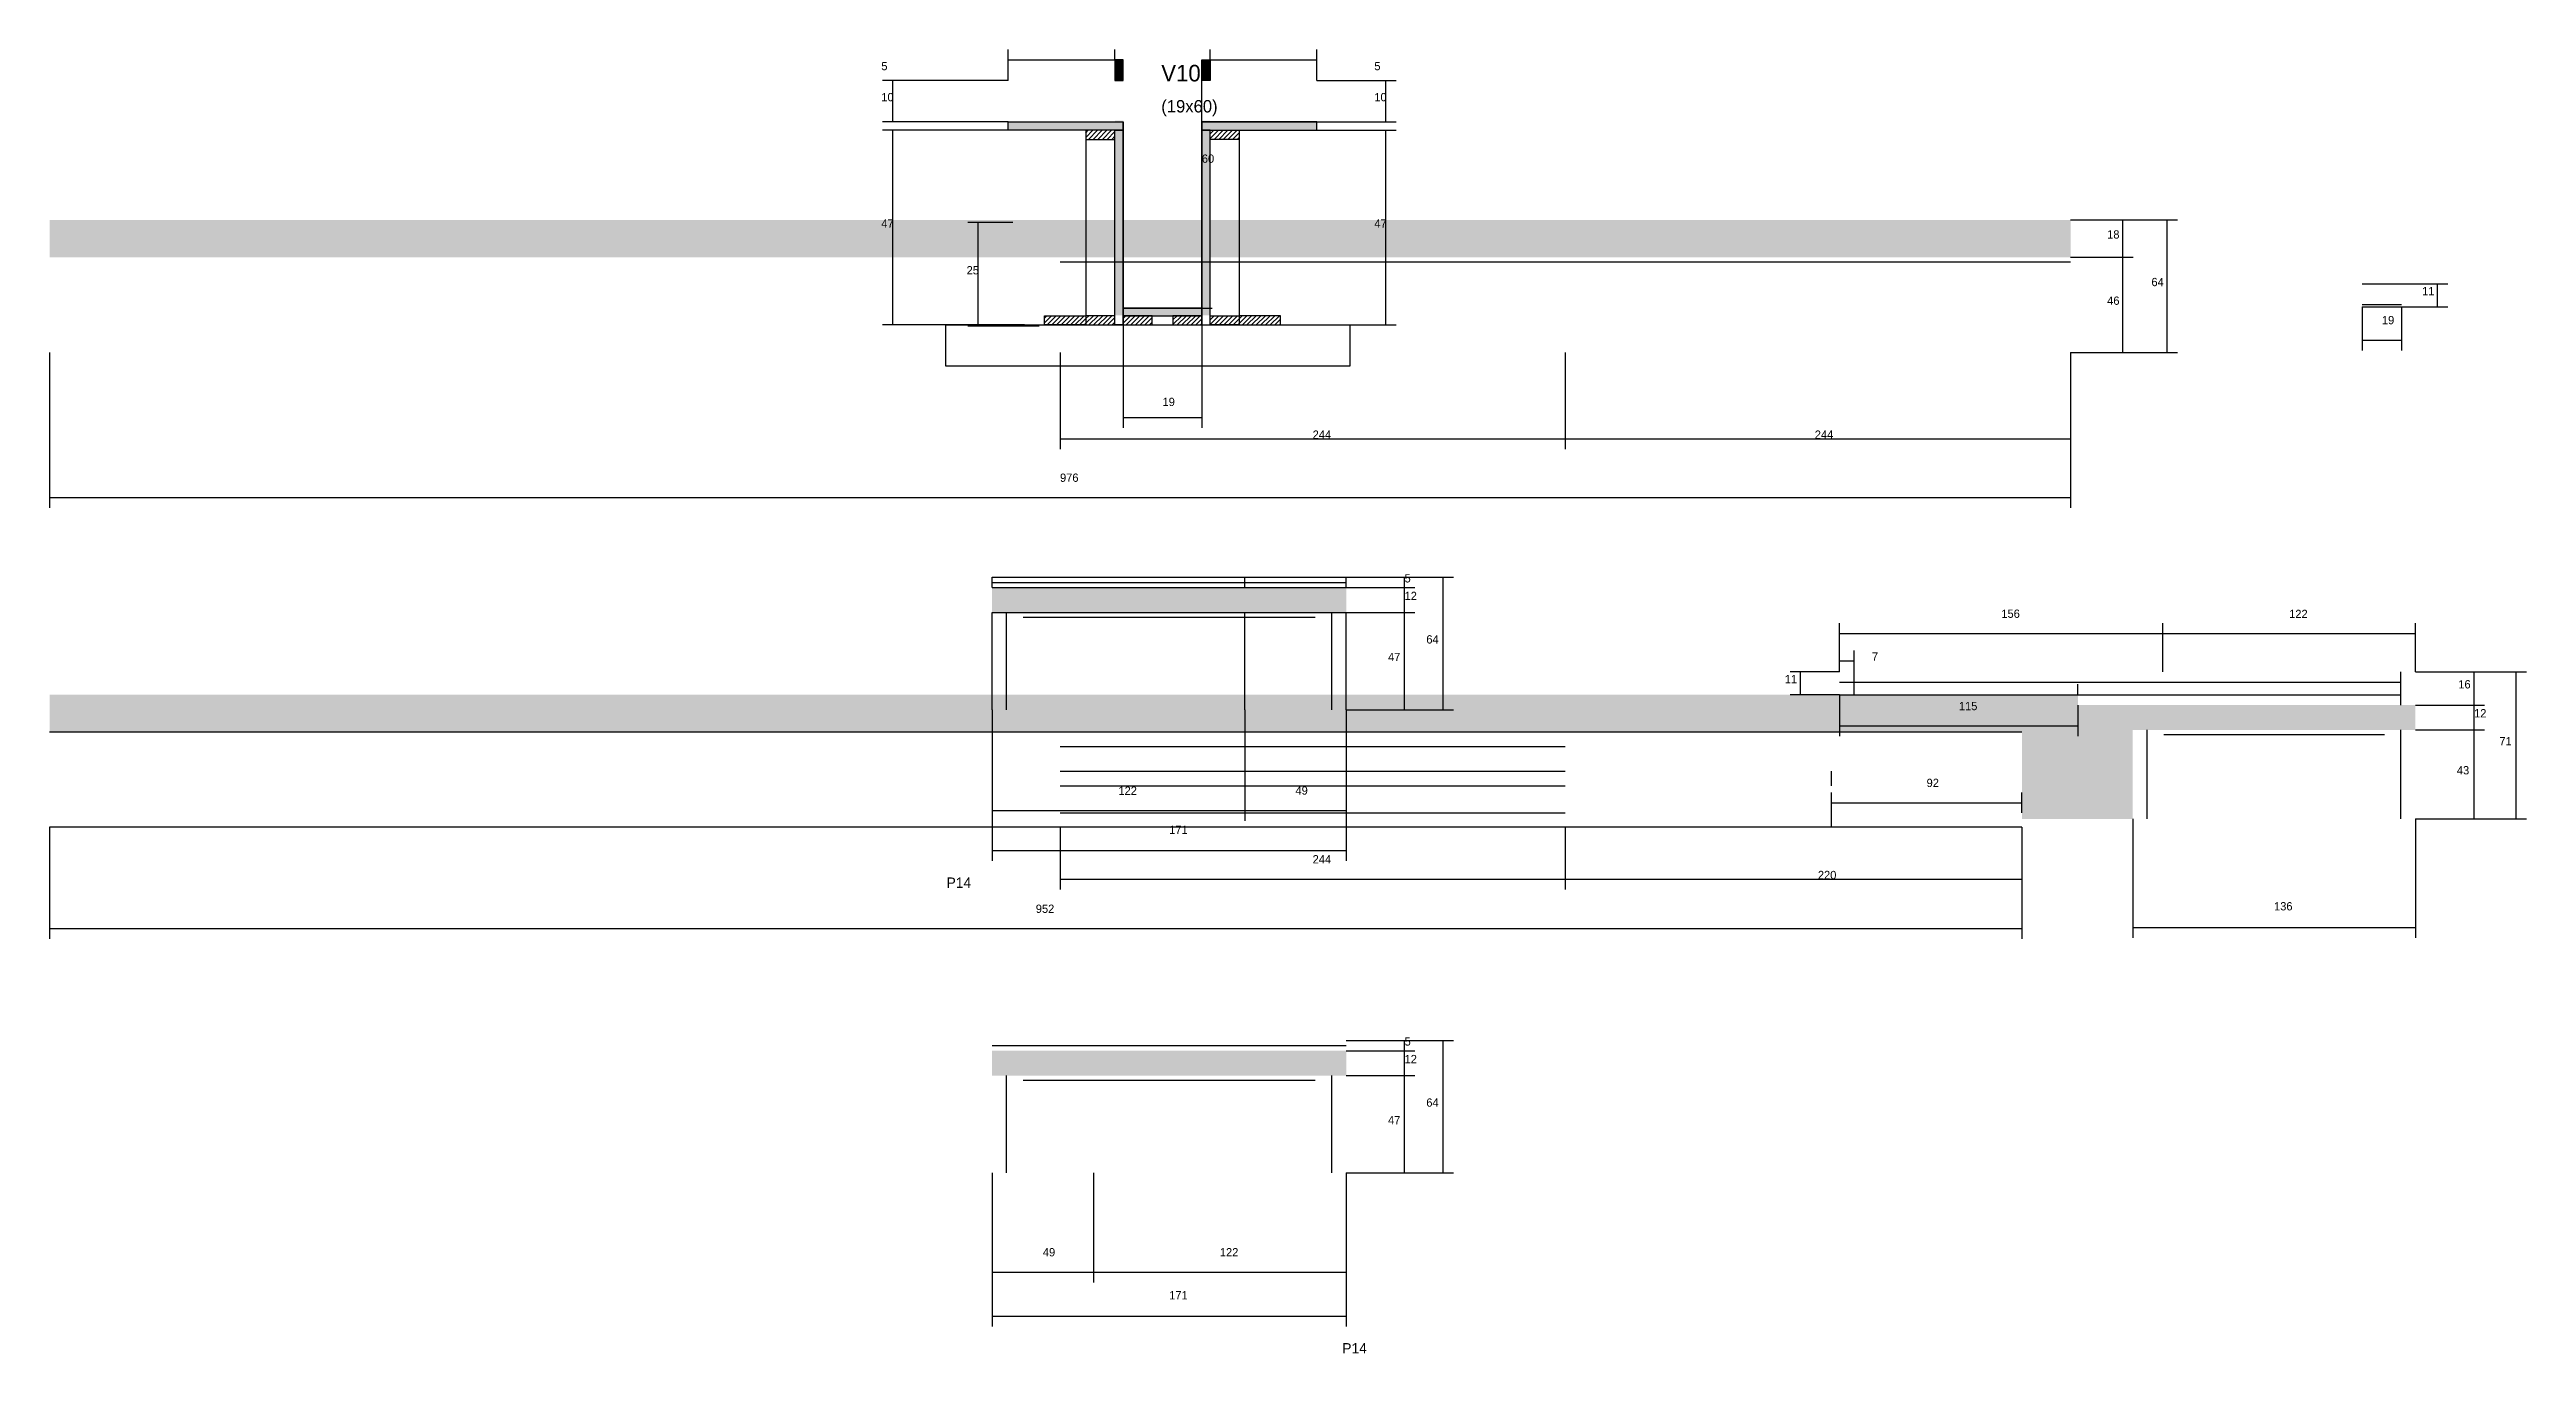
# Model space of a CAD drawing. Header units: metres. Extents: x -65046 to 21926, y -45195 to 1016.
# Drawn here: x 2663 to 3859, y -29209 to -28580 of the extents above; entities that cross this region are included whole.
import ezdxf

# ---------------------------------------------------------------- set-up
doc = ezdxf.new("R2010")
doc.units = ezdxf.units.M
for name, color, linetype in [('COTA', 241, 'Continuous'), ('Hachura', 253, 'Continuous'), ('Madeira', 126, 'Continuous'), ('NOMENCLATURA', 7, 'Continuous'), ('Painéis', 200, 'Continuous'), ('SARR_2.2x7', 40, 'Continuous'), ('SARR_EDITAR', 141, 'Continuous'), ('Texto Seção', 7, 'Continuous')]:
    doc.layers.add(name, color=color, linetype=linetype)

msp = doc.modelspace()

# ---------------------------------------------------------------- texts
at = {"layer": 'COTA'}
for s, p in [('5', (3064.8, -28589.6)), ('5', (3302.9, -28589.6)), ('10', (3064.8, -28604.6)), ('10', (3302.9, -28604.6)), ('60', (3219.6, -28634.3)), ('47', (3064.8, -28665.6)), ('47', (3302.9, -28665.6)), ('18', (3656.8, -28670.9)), ('25', (3106, -28688.2)), ('64', (3678.2, -28693.9)), ('11', (3808.9, -28698.3)), ('46', (3656.8, -28702.9)), ('19', (3789.5, -28712.3)), ('19', (3200.6, -28751.8)), ('244', (3273.1, -28767.6)), ('244', (3515.6, -28767.6)), ('976', (3151.1, -28788.4)), ('5', (3317.5, -28837)), ('12', (3317.5, -28845.5)), ('156', (3605.7, -28854.1)), ('122', (3744.7, -28854.2)), ('64', (3328, -28866.5)), ('47', (3309.5, -28875)), ('7', (3543.2, -28874.8)), ('11', (3501.1, -28885.7)), ('16', (3826.4, -28888.2)), ('115', (3585.2, -28898.7)), ('12', (3834, -28902.2)), ('71', (3846.2, -28915.7)), ('122', (3179.3, -28939.6)), ('49', (3264.8, -28939.5)), ('92', (3569.6, -28935.8)), ('43', (3825.7, -28929.7)), ('171', (3203.8, -28958.5)), ('244', (3273.1, -28972.7)), ('220', (3517.1, -28980.3)), ('952', (3139.4, -28996.6)), ('136', (3737.4, -28995.4)), ('5', (3317.5, -29060.7)), ('12', (3317.5, -29069.2)), ('64', (3328, -29090.2)), ('47', (3309.5, -29098.7)), ('49', (3142.8, -29162.5)), ('122', (3228.3, -29162.5)), ('171', (3203.8, -29183.3))]:
    msp.add_text(s, height=4, dxfattribs=at).set_placement(p)
at = {"layer": 'NOMENCLATURA'}
for p in [(3096.3, -28984.5), (3287.4, -29209.4)]:
    msp.add_text('P14', height=5, dxfattribs=at).set_placement(p)
at = {"layer": 'Texto Seção'}
for s, height, p in [('V10', 8, (3200, -28595)), ('(19x60)', 6, (3200, -28610))]:
    msp.add_text(s, height=height, dxfattribs=at).set_placement(p)

# ---------------------------------------------------------------- hatches: boundary and pattern name
at = {"layer": 'COTA'}
h = msp.add_hatch(dxfattribs=at)
h.set_pattern_fill('AR-CONC', scale=0.03)
h.paths.add_polyline_path([(3639.1, -28679.9), (3639.1, -28661.9), (2663.1, -28661.9), (2663.1, -28679.9)])
h = msp.add_hatch(dxfattribs=at)
h.set_pattern_fill('AR-CONC', scale=0.03)
h.paths.add_polyline_path([(3289.3, -28851.5), (3289.3, -28839.5), (3118.3, -28839.5), (3118.3, -28851.5)])
h = msp.add_hatch(dxfattribs=at)
h.set_pattern_fill('AR-CONC', scale=0.03)
h.paths.add_polyline_path([(3615.6, -28909.2), (3615.6, -28951.2), (3669.2, -28951.2), (3669.2, -28908.2), (3805.7, -28908.2), (3805.7, -28896.2), (3642.7, -28896.2), (3642.7, -28891.2), (3527.6, -28891.2), (3151.1, -28891.2), (2663.1, -28891.2), (2663.1, -28909.2), (3151.1, -28909.2)])
h = msp.add_hatch(dxfattribs=at)
h.set_pattern_fill('AR-CONC', scale=0.03)
h.paths.add_polyline_path([(3289.3, -29075.2), (3289.3, -29063.2), (3118.3, -29063.2), (3118.3, -29075.2)])
at = {"layer": 'Hachura'}
h = msp.add_hatch(color=8, dxfattribs=at)
h.dxf.hatch_style = 1
h.paths.add_polyline_path([(3181.6, -28584.6), (3177.6, -28584.6), (3177.6, -28584.6), (3177.6, -28594.6), (3177.6, -28594.6), (3181.6, -28594.6), (3181.6, -28594.6), (3181.6, -28584.6)])
h = msp.add_hatch(color=8, dxfattribs=at)
h.dxf.hatch_style = 1
h.paths.add_polyline_path([(3219.6, -28584.6), (3223.6, -28584.6), (3223.6, -28584.6), (3223.6, -28594.6), (3223.6, -28594.6), (3219.6, -28594.6), (3219.6, -28594.6), (3219.6, -28584.6)])
h = msp.add_hatch(color=8, dxfattribs=at)
h.dxf.hatch_style = 1
h.paths.add_polyline_path([(3126, -28618.6), (3126, -28614.6), (3126, -28614.6), (3181.6, -28614.6), (3181.6, -28614.6), (3181.6, -28618.6), (3181.6, -28618.6), (3126, -28618.6)])
h = msp.add_hatch(dxfattribs=at)
h.set_pattern_fill('ANSI31', scale=0.5)
h.paths.add_polyline_path([(3177.6, -28623), (3177.6, -28618.6), (3177.6, -28618.6), (3163.6, -28618.6), (3163.6, -28618.6), (3163.6, -28623), (3163.6, -28623), (3177.6, -28623)])
h = msp.add_hatch(color=8, dxfattribs=at)
h.dxf.hatch_style = 1
h.paths.add_polyline_path([(3177.6, -28614), (3181.6, -28614), (3181.6, -28614), (3181.6, -28708), (3181.6, -28708), (3177.6, -28708), (3177.6, -28708), (3177.6, -28614)])
h = msp.add_hatch(color=8, dxfattribs=at)
h.dxf.hatch_style = 1
h.paths.add_polyline_path([(3223.6, -28614), (3219.6, -28614), (3219.6, -28614), (3219.6, -28708), (3219.6, -28708), (3223.6, -28708), (3223.6, -28708), (3223.6, -28614)])
h = msp.add_hatch(color=8, dxfattribs=at)
h.dxf.hatch_style = 1
h.paths.add_polyline_path([(3275.2, -28618.6), (3275.2, -28614.6), (3275.2, -28614.6), (3219.6, -28614.6), (3219.6, -28614.6), (3219.6, -28618.6), (3219.6, -28618.6), (3275.2, -28618.6)])
h = msp.add_hatch(dxfattribs=at)
h.set_pattern_fill('ANSI31', scale=0.5)
h.paths.add_polyline_path([(3223.6, -28623), (3223.6, -28618.6), (3223.6, -28618.6), (3237.6, -28618.6), (3237.6, -28618.6), (3237.6, -28623), (3237.6, -28623), (3223.6, -28623)])
h = msp.add_hatch(dxfattribs=at)
h.set_pattern_fill('ANSI31', scale=0.5)
h.paths.add_polyline_path([(3143.6, -28712.6), (3143.6, -28708.2), (3143.6, -28708.2), (3163.6, -28708.2), (3163.6, -28708.2), (3163.6, -28712.6), (3163.6, -28712.6), (3143.6, -28712.6)])
h = msp.add_hatch(dxfattribs=at)
h.set_pattern_fill('ANSI31', scale=0.5)
h.paths.add_polyline_path([(3177.6, -28712.6), (3177.6, -28708.2), (3177.6, -28708.2), (3163.6, -28708.2), (3163.6, -28708.2), (3163.6, -28712.6), (3163.6, -28712.6), (3177.6, -28712.6)])
h = msp.add_hatch(color=8, dxfattribs=at)
h.dxf.hatch_style = 1
h.paths.add_polyline_path([(3219.6, -28708.2), (3219.6, -28704.6), (3219.6, -28704.6), (3181.6, -28704.6), (3181.6, -28704.6), (3181.6, -28708.2), (3181.6, -28708.2), (3219.6, -28708.2)])
h = msp.add_hatch(dxfattribs=at)
h.set_pattern_fill('ANSI31', scale=0.5)
h.paths.add_polyline_path([(3195.6, -28712.6), (3195.6, -28708.2), (3195.6, -28708.2), (3181.6, -28708.2), (3181.6, -28708.2), (3181.6, -28712.6), (3181.6, -28712.6), (3195.6, -28712.6)])
h = msp.add_hatch(dxfattribs=at)
h.set_pattern_fill('ANSI31', scale=0.5)
h.paths.add_polyline_path([(3219.6, -28712.6), (3219.6, -28708.2), (3219.6, -28708.2), (3205.6, -28708.2), (3205.6, -28708.2), (3205.6, -28712.6), (3205.6, -28712.6), (3219.6, -28712.6)])
h = msp.add_hatch(dxfattribs=at)
h.set_pattern_fill('ANSI31', scale=0.5)
h.paths.add_polyline_path([(3223.6, -28712.6), (3223.6, -28708.2), (3223.6, -28708.2), (3237.6, -28708.2), (3237.6, -28708.2), (3237.6, -28712.6), (3237.6, -28712.6), (3223.6, -28712.6)])
h = msp.add_hatch(dxfattribs=at)
h.set_pattern_fill('ANSI31', scale=0.5)
h.paths.add_polyline_path([(3257.6, -28712.6), (3257.6, -28708.2), (3257.6, -28708.2), (3237.6, -28708.2), (3237.6, -28708.2), (3237.6, -28712.6), (3237.6, -28712.6), (3257.6, -28712.6)])

# ---------------------------------------------------------------- linework, layer by layer
at = {"layer": 'COTA'}
for p, q in [((3126, -28594.6), (3126, -28579.6)), ((3126, -28584.6), (3177.6, -28584.6)), ((3177.6, -28584.6), (3177.6, -28579.6)), ((3219.6, -28704.6), (3219.6, -28584.6)), ((3219.6, -28584.6), (3224.6, -28584.6)), ((3223.6, -28584.6), (3223.6, -28579.6)), ((3223.6, -28584.6), (3275.2, -28584.6)), ((3275.2, -28594.6), (3275.2, -28579.6)), ((3126, -28594.6), (3065.3, -28594.6)), ((3070.3, -28614.6), (3070.3, -28594.6)), ((3275.2, -28594.6), (3313.4, -28594.6)), ((3308.4, -28614.6), (3308.4, -28594.6)), ((3126, -28614.6), (3065.3, -28614.6)), ((3126, -28618.6), (3065.3, -28618.6)), ((3070.3, -28712.6), (3070.3, -28618.6)), ((3275.2, -28614.6), (3313.4, -28614.6)), ((3275.2, -28618.6), (3313.4, -28618.6)), ((3308.4, -28712.6), (3308.4, -28618.6)), ((3128.3, -28663.1), (3106.5, -28663.1)), ((3111.5, -28713.2), (3111.5, -28663.1)), ((3639.1, -28661.9), (3669.4, -28661.9)), ((3639.1, -28661.9), (3690.8, -28661.9)), ((3664.4, -28679.9), (3664.4, -28661.9)), ((3685.8, -28725.9), (3685.8, -28661.9)), ((3639.1, -28679.9), (3669.4, -28679.9)), ((3639.1, -28679.9), (3669.4, -28679.9)), ((3664.4, -28725.9), (3664.4, -28679.9)), ((3799, -28692.8), (3821.4, -28692.8)), ((3816.4, -28703.8), (3816.4, -28692.8)), ((3219.6, -28704.6), (3224.6, -28704.6)), ((3780, -28703.8), (3780, -28724.9)), ((3799, -28703.8), (3799, -28724.9)), ((3799, -28703.8), (3821.4, -28703.8)), ((3134, -28712.6), (3065.3, -28712.6)), ((3141.1, -28713.2), (3106.5, -28713.2)), ((3181.6, -28712.6), (3181.6, -28762.3)), ((3219.6, -28712.6), (3219.6, -28762.3)), ((3257.6, -28712.6), (3313.4, -28712.6)), ((3780, -28719.9), (3799, -28719.9)), ((2663.1, -28725.9), (2663.1, -28801)), ((3151.1, -28725.9), (3151.1, -28772.6)), ((3395.1, -28725.9), (3395.1, -28772.6)), ((3395.1, -28725.9), (3395.1, -28772.6)), ((3639.1, -28725.9), (3639.1, -28772.6)), ((3639.1, -28725.9), (3669.4, -28725.9)), ((3639.1, -28725.9), (3639.1, -28801)), ((3639.1, -28725.9), (3690.8, -28725.9)), ((3151.1, -28767.6), (3395.1, -28767.6)), ((3181.6, -28757.3), (3219.6, -28757.3)), ((3395.1, -28767.6), (3639.1, -28767.6)), ((2663.1, -28796), (3639.1, -28796)), ((3289.3, -28834.5), (3341.1, -28834.5)), ((3289.3, -28834.5), (3322.5, -28834.5)), ((3289.3, -28839.5), (3322.5, -28839.5)), ((3289.3, -28839.5), (3322.5, -28839.5)), ((3317.5, -28839.5), (3317.5, -28834.5)), ((3317.5, -28851.5), (3317.5, -28839.5)), ((3336.1, -28898.5), (3336.1, -28834.5)), ((3289.3, -28851.5), (3322.5, -28851.5)), ((3289.3, -28851.5), (3322.5, -28851.5)), ((3317.5, -28898.5), (3317.5, -28851.5)), ((3527.6, -28880.2), (3527.6, -28856.7)), ((3527.6, -28861.7), (3683.7, -28861.7)), ((3683.7, -28880.2), (3683.7, -28856.7)), ((3683.7, -28880.2), (3683.7, -28856.7)), ((3683.7, -28861.7), (3805.7, -28861.7)), ((3805.7, -28880.2), (3805.7, -28856.7)), ((3527.6, -28880.2), (3527.6, -28869.8)), ((3527.6, -28874.8), (3534.6, -28874.8)), ((3534.6, -28880.2), (3534.6, -28869.8)), ((3527.6, -28880.2), (3503.7, -28880.2)), ((3508.7, -28891.2), (3508.7, -28880.2)), ((3805.7, -28880.2), (3859.3, -28880.2)), ((3805.7, -28880.2), (3839, -28880.2)), ((3834, -28896.2), (3834, -28880.2)), ((3854.3, -28951.2), (3854.3, -28880.2)), ((3118.3, -28898.5), (3118.3, -28971.5)), ((3118.3, -28898.5), (3118.3, -28952.1)), ((3240.3, -28898.5), (3240.3, -28952.1)), ((3240.3, -28898.5), (3240.3, -28952.1)), ((3289.3, -28898.5), (3289.3, -28971.5)), ((3289.3, -28898.5), (3322.5, -28898.5)), ((3289.3, -28898.5), (3341.1, -28898.5)), ((3289.3, -28898.5), (3289.3, -28952.1)), ((3527.6, -28891.2), (3503.7, -28891.2)), ((3527.6, -28891.2), (3527.6, -28911.3)), ((3642.7, -28896.2), (3642.7, -28911.3)), ((3805.7, -28896.2), (3839, -28896.2)), ((3805.7, -28896.2), (3839, -28896.2)), ((3834, -28908.2), (3834, -28896.2)), ((3527.6, -28906.3), (3642.7, -28906.3)), ((3805.7, -28908.2), (3839, -28908.2)), ((3805.7, -28908.2), (3839, -28908.2)), ((3834, -28951.2), (3834, -28908.2)), ((3118.3, -28947.1), (3240.3, -28947.1)), ((3240.3, -28947.1), (3289.3, -28947.1)), ((3523.6, -28948.2), (3523.6, -28938.4)), ((3523.6, -28943.4), (3615.6, -28943.4)), ((3615.6, -28948.2), (3615.6, -28938.4)), ((2663.1, -28955.2), (2663.1, -29009.2)), ((3151.1, -28955.2), (3151.1, -28985.3)), ((3395.1, -28955.2), (3395.1, -28985.3)), ((3395.1, -28955.2), (3395.1, -28985.3)), ((3615.6, -28955.2), (3615.6, -28985.3)), ((3615.6, -28955.2), (3615.6, -29009.2)), ((3669.2, -28951.2), (3669.2, -29008.6)), ((3805.7, -28951.2), (3805.7, -29008.6)), ((3805.7, -28951.2), (3839, -28951.2)), ((3805.7, -28951.2), (3859.3, -28951.2)), ((3118.3, -28966.5), (3289.3, -28966.5)), ((3151.1, -28980.3), (3395.1, -28980.3)), ((3395.1, -28980.3), (3615.6, -28980.3)), ((2663.1, -29004.2), (3615.6, -29004.2)), ((3669.2, -29003.6), (3805.7, -29003.6)), ((3289.3, -29058.2), (3341.1, -29058.2)), ((3289.3, -29058.2), (3322.5, -29058.2)), ((3289.3, -29063.2), (3322.5, -29063.2)), ((3289.3, -29063.2), (3322.5, -29063.2)), ((3317.5, -29063.2), (3317.5, -29058.2)), ((3317.5, -29075.2), (3317.5, -29063.2)), ((3336.1, -29122.2), (3336.1, -29058.2)), ((3289.3, -29075.2), (3322.5, -29075.2)), ((3289.3, -29075.2), (3322.5, -29075.2)), ((3317.5, -29122.2), (3317.5, -29075.2)), ((3118.3, -29122.2), (3118.3, -29196.4)), ((3118.3, -29122.2), (3118.3, -29175.1)), ((3167.3, -29122.2), (3167.3, -29175.1)), ((3167.3, -29122.2), (3167.3, -29175.1)), ((3289.3, -29122.2), (3289.3, -29196.4)), ((3289.3, -29122.2), (3322.5, -29122.2)), ((3289.3, -29122.2), (3341.1, -29122.2)), ((3289.3, -29122.2), (3289.3, -29175.1)), ((3118.3, -29170.1), (3167.3, -29170.1)), ((3167.3, -29170.1), (3289.3, -29170.1)), ((3118.3, -29191.4), (3289.3, -29191.4))]:
    msp.add_line(p, q, dxfattribs=at)
at = {"layer": 'Madeira'}
for points in [[(3177.6, -28623), (3177.6, -28618.6), (3163.6, -28618.6), (3163.6, -28623)], [(3177.6, -28618.6), (3163.6, -28618.6), (3163.6, -28712.6), (3177.6, -28712.6)], [(3223.6, -28623), (3223.6, -28618.6), (3237.6, -28618.6), (3237.6, -28623)], [(3223.6, -28618.6), (3237.6, -28618.6), (3237.6, -28712.6), (3223.6, -28712.6)], [(3143.6, -28712.6), (3143.6, -28708.2), (3163.6, -28708.2), (3163.6, -28712.6)], [(3177.6, -28712.6), (3177.6, -28708.2), (3163.6, -28708.2), (3163.6, -28712.6)], [(3195.6, -28712.6), (3195.6, -28708.2), (3181.6, -28708.2), (3181.6, -28712.6)], [(3219.6, -28712.6), (3219.6, -28708.2), (3205.6, -28708.2), (3205.6, -28712.6)], [(3223.6, -28712.6), (3223.6, -28708.2), (3237.6, -28708.2), (3237.6, -28712.6)], [(3257.6, -28712.6), (3257.6, -28708.2), (3237.6, -28708.2), (3237.6, -28712.6)], [(3291, -28732.6), (3095.9, -28732.6), (3095.9, -28712.6), (3291, -28712.6)]]:
    msp.add_lwpolyline(points, close=True, dxfattribs=at)
at = {"layer": 'Painéis'}
for p, q in [((3126, -28614.6), (3181.6, -28614.6)), ((3126, -28618.6), (3126, -28614.6)), ((3181.6, -28618.6), (3181.6, -28614.6)), ((3181.6, -28712.6), (3181.6, -28618.6)), ((3219.6, -28614.6), (3275.2, -28614.6)), ((3219.6, -28618.6), (3219.6, -28614.6)), ((3219.6, -28712.6), (3219.6, -28618.6)), ((3275.2, -28618.6), (3275.2, -28614.6)), ((3780, -28692.8), (3799, -28692.8)), ((3181.6, -28704.6), (3219.6, -28704.6)), ((3181.6, -28708.2), (3181.6, -28704.6)), ((3219.6, -28708.2), (3219.6, -28704.6)), ((3780, -28703.8), (3799, -28703.8)), ((3118.3, -28834.5), (3289.3, -28834.5)), ((3118.3, -28839.5), (3118.3, -28834.5)), ((3118.3, -28839.5), (3289.3, -28839.5)), ((3240.3, -28839.5), (3240.3, -28834.5)), ((3289.3, -28839.5), (3289.3, -28834.5)), ((3118.3, -28851.5), (3289.3, -28851.5)), ((3118.3, -28898.5), (3118.3, -28851.5)), ((3240.3, -28898.5), (3240.3, -28851.5)), ((3289.3, -28898.5), (3289.3, -28851.5))]:
    msp.add_line(p, q, dxfattribs=at)
for points in [[(3181.6, -28584.6), (3177.6, -28584.6), (3177.6, -28594.6), (3181.6, -28594.6)], [(3219.6, -28584.6), (3223.6, -28584.6), (3223.6, -28594.6), (3219.6, -28594.6)], [(3126, -28618.6), (3126, -28614.6), (3181.6, -28614.6), (3181.6, -28618.6)], [(3177.6, -28618.6), (3181.6, -28618.6), (3181.6, -28712.6), (3177.6, -28712.6)], [(3275.2, -28618.6), (3275.2, -28614.6), (3219.6, -28614.6), (3219.6, -28618.6)], [(3223.6, -28618.6), (3219.6, -28618.6), (3219.6, -28712.6), (3223.6, -28712.6)], [(3219.6, -28708.2), (3219.6, -28704.6), (3181.6, -28704.6), (3181.6, -28708.2)]]:
    msp.add_lwpolyline(points, close=True, dxfattribs=at)
for points in [[(3527.6, -28891.2), (3642.7, -28891.2)], [(2663.1, -28909.2), (3151.1, -28909.2), (3615.6, -28909.2)], [(3615.6, -28955.2), (3151.1, -28955.2), (2663.1, -28955.2)]]:
    msp.add_lwpolyline(points, dxfattribs=at)
at = {"layer": 'SARR_2.2x7'}
for p, q in [((3151.1, -28682.1), (3395.1, -28682.1)), ((3395.1, -28682.1), (3639.1, -28682.1)), ((3780, -28702.8), (3799, -28702.8)), ((3125.3, -28898.5), (3125.3, -28851.5)), ((3282.3, -28898.5), (3282.3, -28851.5)), ((3133.3, -28853.7), (3274.3, -28853.7)), ((3534.6, -28891.2), (3534.6, -28880.2)), ((3798.7, -28896.2), (3798.7, -28880.2)), ((3676.2, -28951.2), (3676.2, -28908.2)), ((3684.2, -28910.4), (3790.7, -28910.4)), ((3798.7, -28951.2), (3798.7, -28908.2)), ((3151.1, -28916.2), (3395.1, -28916.2)), ((3151.1, -28928.2), (3395.1, -28928.2)), ((3151.1, -28935.2), (3395.1, -28935.2)), ((3523.6, -28935.2), (3523.6, -28928.2)), ((3151.1, -28948.2), (3395.1, -28948.2)), ((3523.6, -28955.2), (3523.6, -28948.2)), ((3125.3, -29122.2), (3125.3, -29075.2)), ((3133.3, -29077.4), (3274.3, -29077.4)), ((3282.3, -29122.2), (3282.3, -29075.2))]:
    msp.add_line(p, q, dxfattribs=at)
at = {"layer": 'SARR_EDITAR'}
for p, q in [((3118.3, -28837), (3240.3, -28837)), ((3240.3, -28837), (3289.3, -28837)), ((3527.6, -28885.2), (3798.7, -28885.2)), ((3642.7, -28891.2), (3642.7, -28886.2)), ((3642.7, -28891.2), (3798.7, -28891.2)), ((3118.3, -29060.7), (3167.3, -29060.7)), ((3167.3, -29060.7), (3289.3, -29060.7))]:
    msp.add_line(p, q, dxfattribs=at)

msp.set_redraw_order([(e.dxf.handle, doc.entitydb.next_handle()) for e in msp.query("TEXT MTEXT ATTDEF DIMENSION ARC_DIMENSION")])  # texts and dimensions are drawn at this point

doc.saveas('drawing.dxf')
